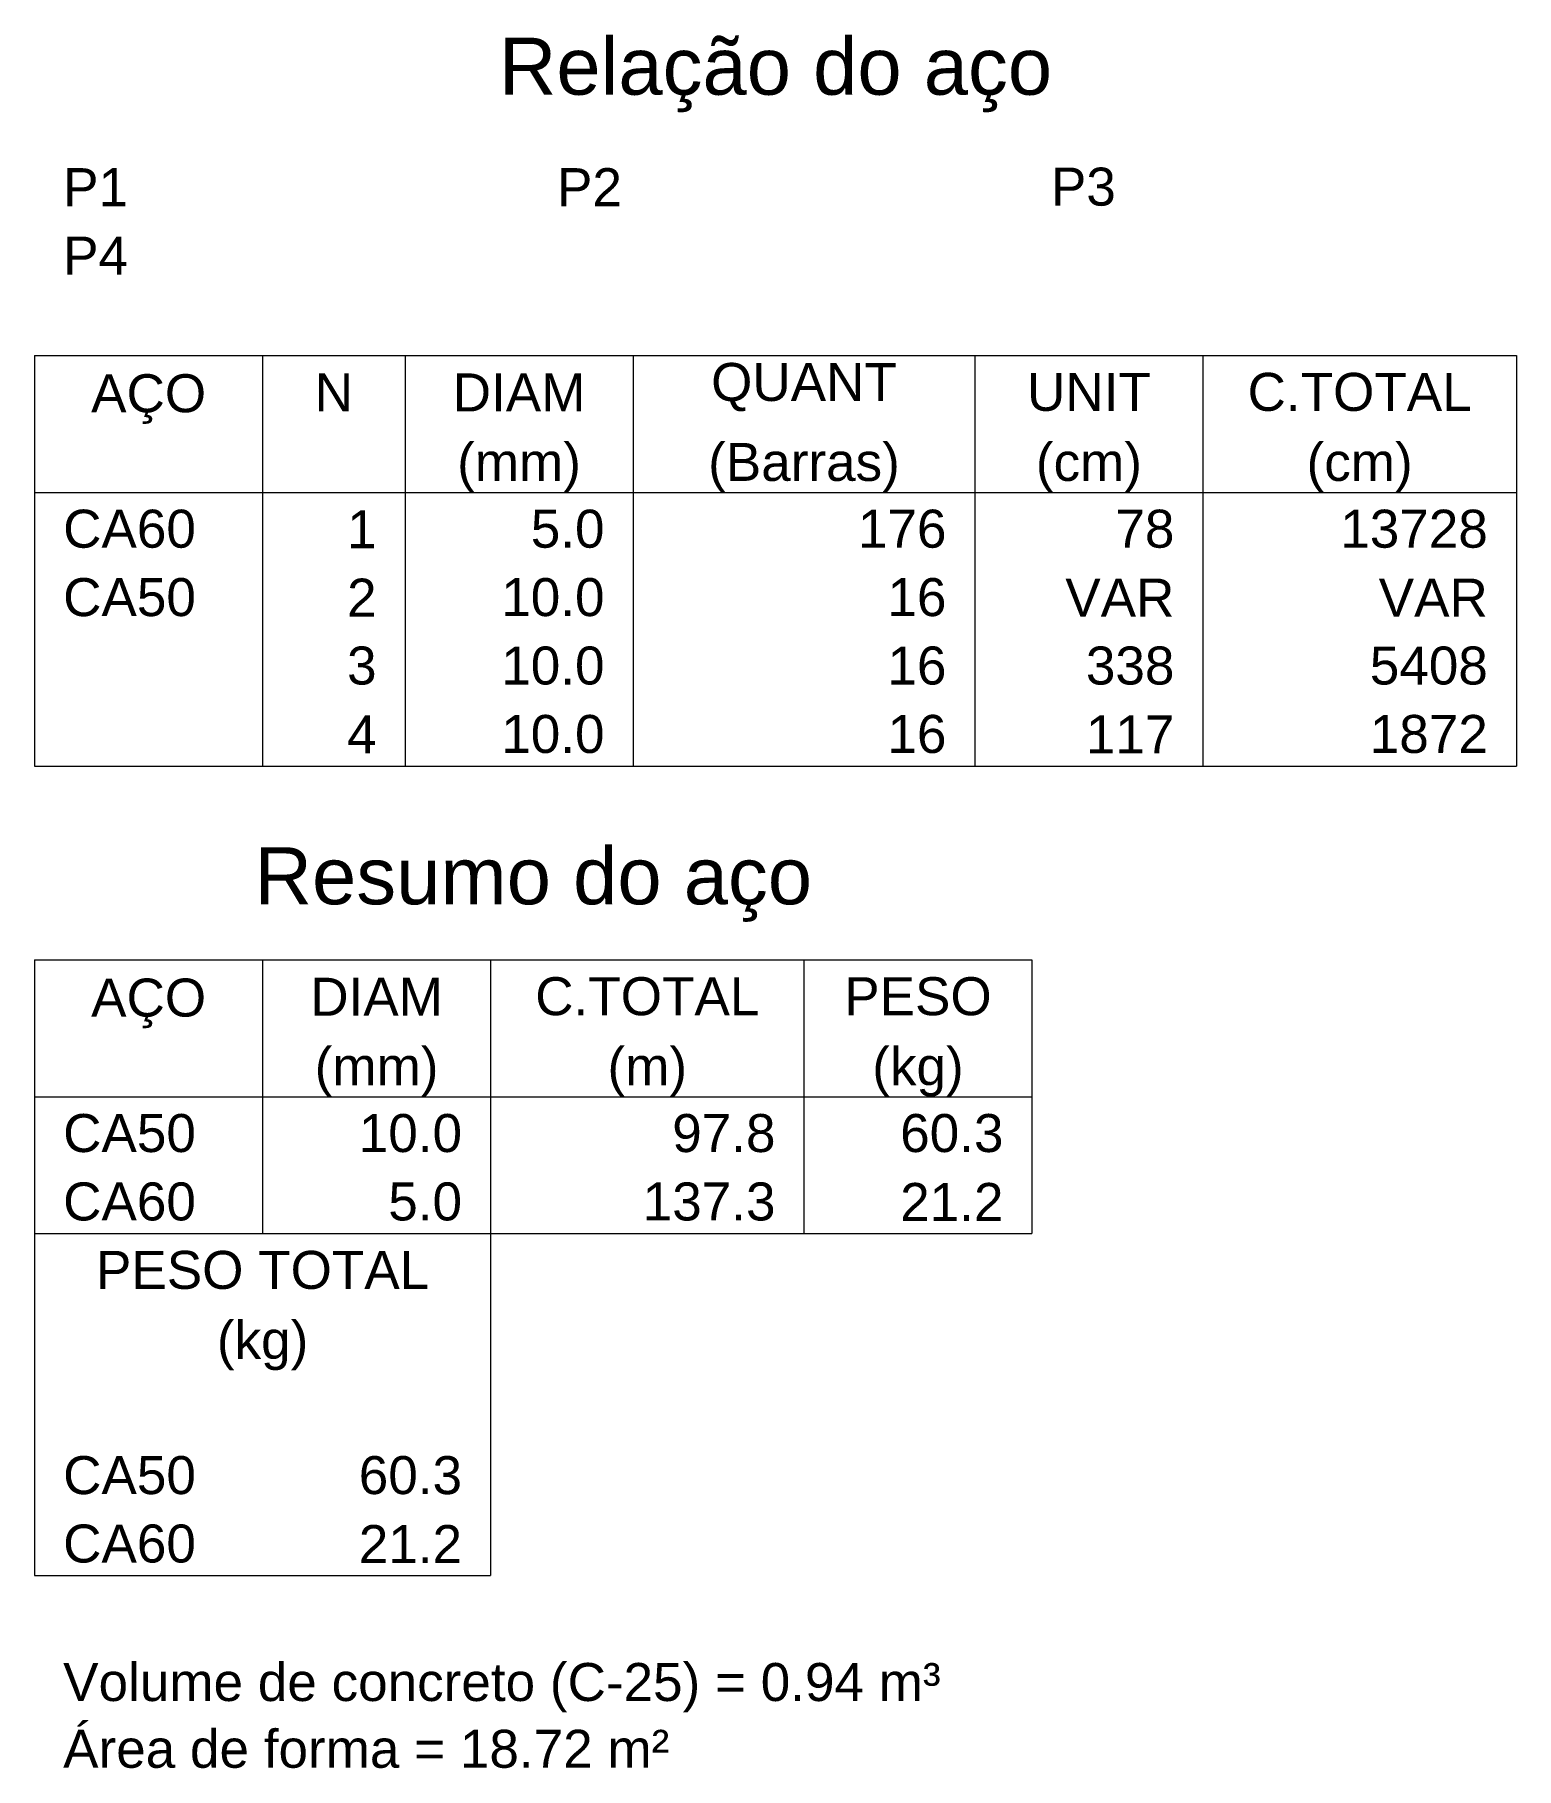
# Model space of a CAD drawing. Header units: millimetres. Extents: x 6 to 142, y -85 to 56.
# Drawn here: x 134.1 to 142.36, y -31.45 to -21.79 of the extents above; entities that cross this region are included whole.
import ezdxf

# ---------------------------------------------------------------- set-up
doc = ezdxf.new("R2010")
doc.units = ezdxf.units.MM
doc.layers.add('DT-Relação do aço', color=9, linetype='Continuous', lineweight=5)
doc.styles.add('Arial', font='arial.ttf')

msp = doc.modelspace()

# ---------------------------------------------------------------- texts
at = {"layer": 'DT-Relação do aço', "color": 7, "line_spacing_factor": 0.9, "style": 'Arial'}
for s, insert, char_height, width, attachment_point in [('Relação do aço', (138.2266, -22.2226), 0.3177, 5.33736, 8), ('P1', (134.2553, -22.7458), 0.2118, 0.50832, 7), ('P2', (137.0087, -22.7458), 0.2118, 0.50832, 7), ('P3', (139.7621, -22.7458), 0.2118, 0.50832, 7), ('P4', (134.2553, -23.127), 0.2118, 0.50832, 7), ('QUANT', (138.3854, -23.8895), 0.2118, 1.2708, 8), ('AÇO', (134.7319, -23.9594), 0.2118, 0.76248, 8), ('N', (135.7644, -23.8895), 0.2118, 0.25416, 8), ('DIAM', (136.7969, -23.8895), 0.2118, 1.01664, 8), ('UNIT', (139.9739, -23.8895), 0.2118, 1.01664, 8), ('C.TOTAL', (141.483, -23.8895), 0.2118, 1.77912, 8), ('(mm)', (136.7969, -24.3406), 0.2118, 1.01664, 8), ('(Barras)', (138.3854, -24.3406), 0.2118, 2.03328, 8), ('(cm)', (139.9739, -24.3406), 0.2118, 1.01664, 8), ('(cm)', (141.483, -24.3406), 0.2118, 1.01664, 8), ('CA60', (134.2553, -24.652), 0.2118, 1.01664, 7), ('1', (136.0027, -24.652), 0.2118, 0.25416, 9), ('5.0', (137.2735, -24.652), 0.2118, 0.76248, 9), ('176', (139.1797, -24.652), 0.2118, 0.76248, 9), ('78', (140.4505, -24.652), 0.2118, 0.50832, 9), ('13728', (142.1978, -24.652), 0.2118, 1.2708, 9), ('CA50', (134.2553, -25.0332), 0.2118, 1.01664, 7), ('2', (136.0027, -25.0332), 0.2118, 0.25416, 9), ('10.0', (137.2735, -25.0332), 0.2118, 1.01664, 9), ('16', (139.1797, -25.0332), 0.2118, 0.50832, 9), ('VAR', (140.4505, -25.0332), 0.2118, 0.76248, 9), ('VAR', (142.1978, -25.0332), 0.2118, 0.76248, 9), ('3', (136.0027, -25.4144), 0.2118, 0.25416, 9), ('10.0', (137.2735, -25.4144), 0.2118, 1.01664, 9), ('16', (139.1797, -25.4144), 0.2118, 0.50832, 9), ('338', (140.4505, -25.4144), 0.2118, 0.76248, 9), ('5408', (142.1978, -25.4144), 0.2118, 1.01664, 9), ('4', (136.0027, -25.7957), 0.2118, 0.25416, 9), ('10.0', (137.2735, -25.7957), 0.2118, 1.01664, 9), ('16', (139.1797, -25.7957), 0.2118, 0.50832, 9), ('117', (140.4505, -25.7957), 0.2118, 0.76248, 9), ('1872', (142.1978, -25.7957), 0.2118, 1.01664, 9), ('Resumo do aço', (136.8764, -26.734), 0.3177, 4.95612, 8), ('AÇO', (134.7319, -27.327), 0.2118, 0.76248, 8), ('DIAM', (136.0027, -27.2571), 0.2118, 1.01664, 8), ('C.TOTAL', (137.5118, -27.2571), 0.2118, 1.77912, 8), ('PESO', (139.0208, -27.2571), 0.2118, 1.01664, 8), ('(mm)', (136.0027, -27.7082), 0.2118, 1.01664, 8), ('(m)', (137.5118, -27.7082), 0.2118, 0.76248, 8), ('(kg)', (139.0208, -27.7082), 0.2118, 1.01664, 8), ('CA50', (134.2553, -28.0196), 0.2118, 1.01664, 7), ('10.0', (136.4792, -28.0196), 0.2118, 1.01664, 9), ('97.8', (138.2266, -28.0196), 0.2118, 1.01664, 9), ('60.3', (139.4974, -28.0196), 0.2118, 1.01664, 9), ('CA60', (134.2553, -28.4008), 0.2118, 1.01664, 7), ('5.0', (136.4792, -28.4008), 0.2118, 0.76248, 9), ('137.3', (138.2266, -28.4008), 0.2118, 1.2708, 9), ('21.2', (139.4974, -28.4008), 0.2118, 1.01664, 9), ('PESO TOTAL', (135.3673, -28.7821), 0.2118, 2.5416, 8), ('(kg)', (135.3673, -29.2332), 0.2118, 1.01664, 8), ('CA50', (134.2553, -29.9258), 0.2118, 1.01664, 7), ('60.3', (136.4792, -29.9258), 0.2118, 1.01664, 9), ('CA60', (134.2553, -30.307), 0.2118, 1.01664, 7), ('21.2', (136.4792, -30.307), 0.2118, 1.01664, 9), ('Volume de concreto (C-25) = 0.94 m³', (134.2553, -31.1394), 0.2118, 8.8956, 7), ('Área de forma = 18.72 m²', (134.2553, -31.4507), 0.2118, 6.09984, 7)]:
    msp.add_mtext(s, dxfattribs=dict(at, insert=insert, char_height=char_height, width=width, attachment_point=attachment_point))

# ---------------------------------------------------------------- linework, layer by layer
at = {"layer": 'DT-Relação do aço', "linetype": 'Continuous'}
for p, q in [((134.0965, -23.5781), (142.3567, -23.5781)), ((134.0965, -23.5781), (134.0965, -24.3406)), ((135.3673, -23.5781), (135.3673, -24.3406)), ((136.1615, -23.5781), (136.1615, -24.3406)), ((137.4323, -23.5781), (137.4323, -24.3406)), ((139.3385, -23.5781), (139.3385, -24.3406)), ((140.6093, -23.5781), (140.6093, -24.3406)), ((142.3567, -23.5781), (142.3567, -24.3406)), ((134.0965, -24.3406), (142.3567, -24.3406)), ((134.0965, -24.3406), (134.0965, -25.8656)), ((135.3673, -24.3406), (135.3673, -25.8656)), ((136.1615, -24.3406), (136.1615, -25.8656)), ((137.4323, -24.3406), (137.4323, -25.8656)), ((139.3385, -24.3406), (139.3385, -25.8656)), ((140.6093, -24.3406), (140.6093, -25.8656)), ((142.3567, -24.3406), (142.3567, -25.8656)), ((134.0965, -25.8656), (142.3567, -25.8656)), ((134.0965, -26.9458), (139.6562, -26.9458)), ((134.0965, -26.9458), (134.0965, -27.7082)), ((135.3673, -26.9458), (135.3673, -27.7082)), ((136.6381, -26.9458), (136.6381, -27.7082)), ((138.3854, -26.9458), (138.3854, -27.7082)), ((139.6562, -26.9458), (139.6562, -27.7082)), ((134.0965, -27.7082), (139.6562, -27.7082)), ((134.0965, -27.7082), (134.0965, -28.4707)), ((135.3673, -27.7082), (135.3673, -28.4707)), ((136.6381, -27.7082), (136.6381, -28.4707)), ((138.3854, -27.7082), (138.3854, -28.4707)), ((139.6562, -27.7082), (139.6562, -28.4707)), ((134.0965, -28.4707), (139.6562, -28.4707)), ((134.0965, -28.4707), (134.0965, -29.6144)), ((136.6381, -28.4707), (136.6381, -29.6144)), ((134.0965, -29.6144), (134.0965, -30.3769)), ((136.6381, -29.6144), (136.6381, -30.3769)), ((134.0965, -30.3769), (136.6381, -30.3769))]:
    msp.add_line(p, q, dxfattribs=at)

msp.set_redraw_order([(e.dxf.handle, doc.entitydb.next_handle()) for e in msp.query("TEXT MTEXT ATTDEF DIMENSION ARC_DIMENSION")])  # texts and dimensions are drawn at this point

doc.saveas('drawing.dxf')
